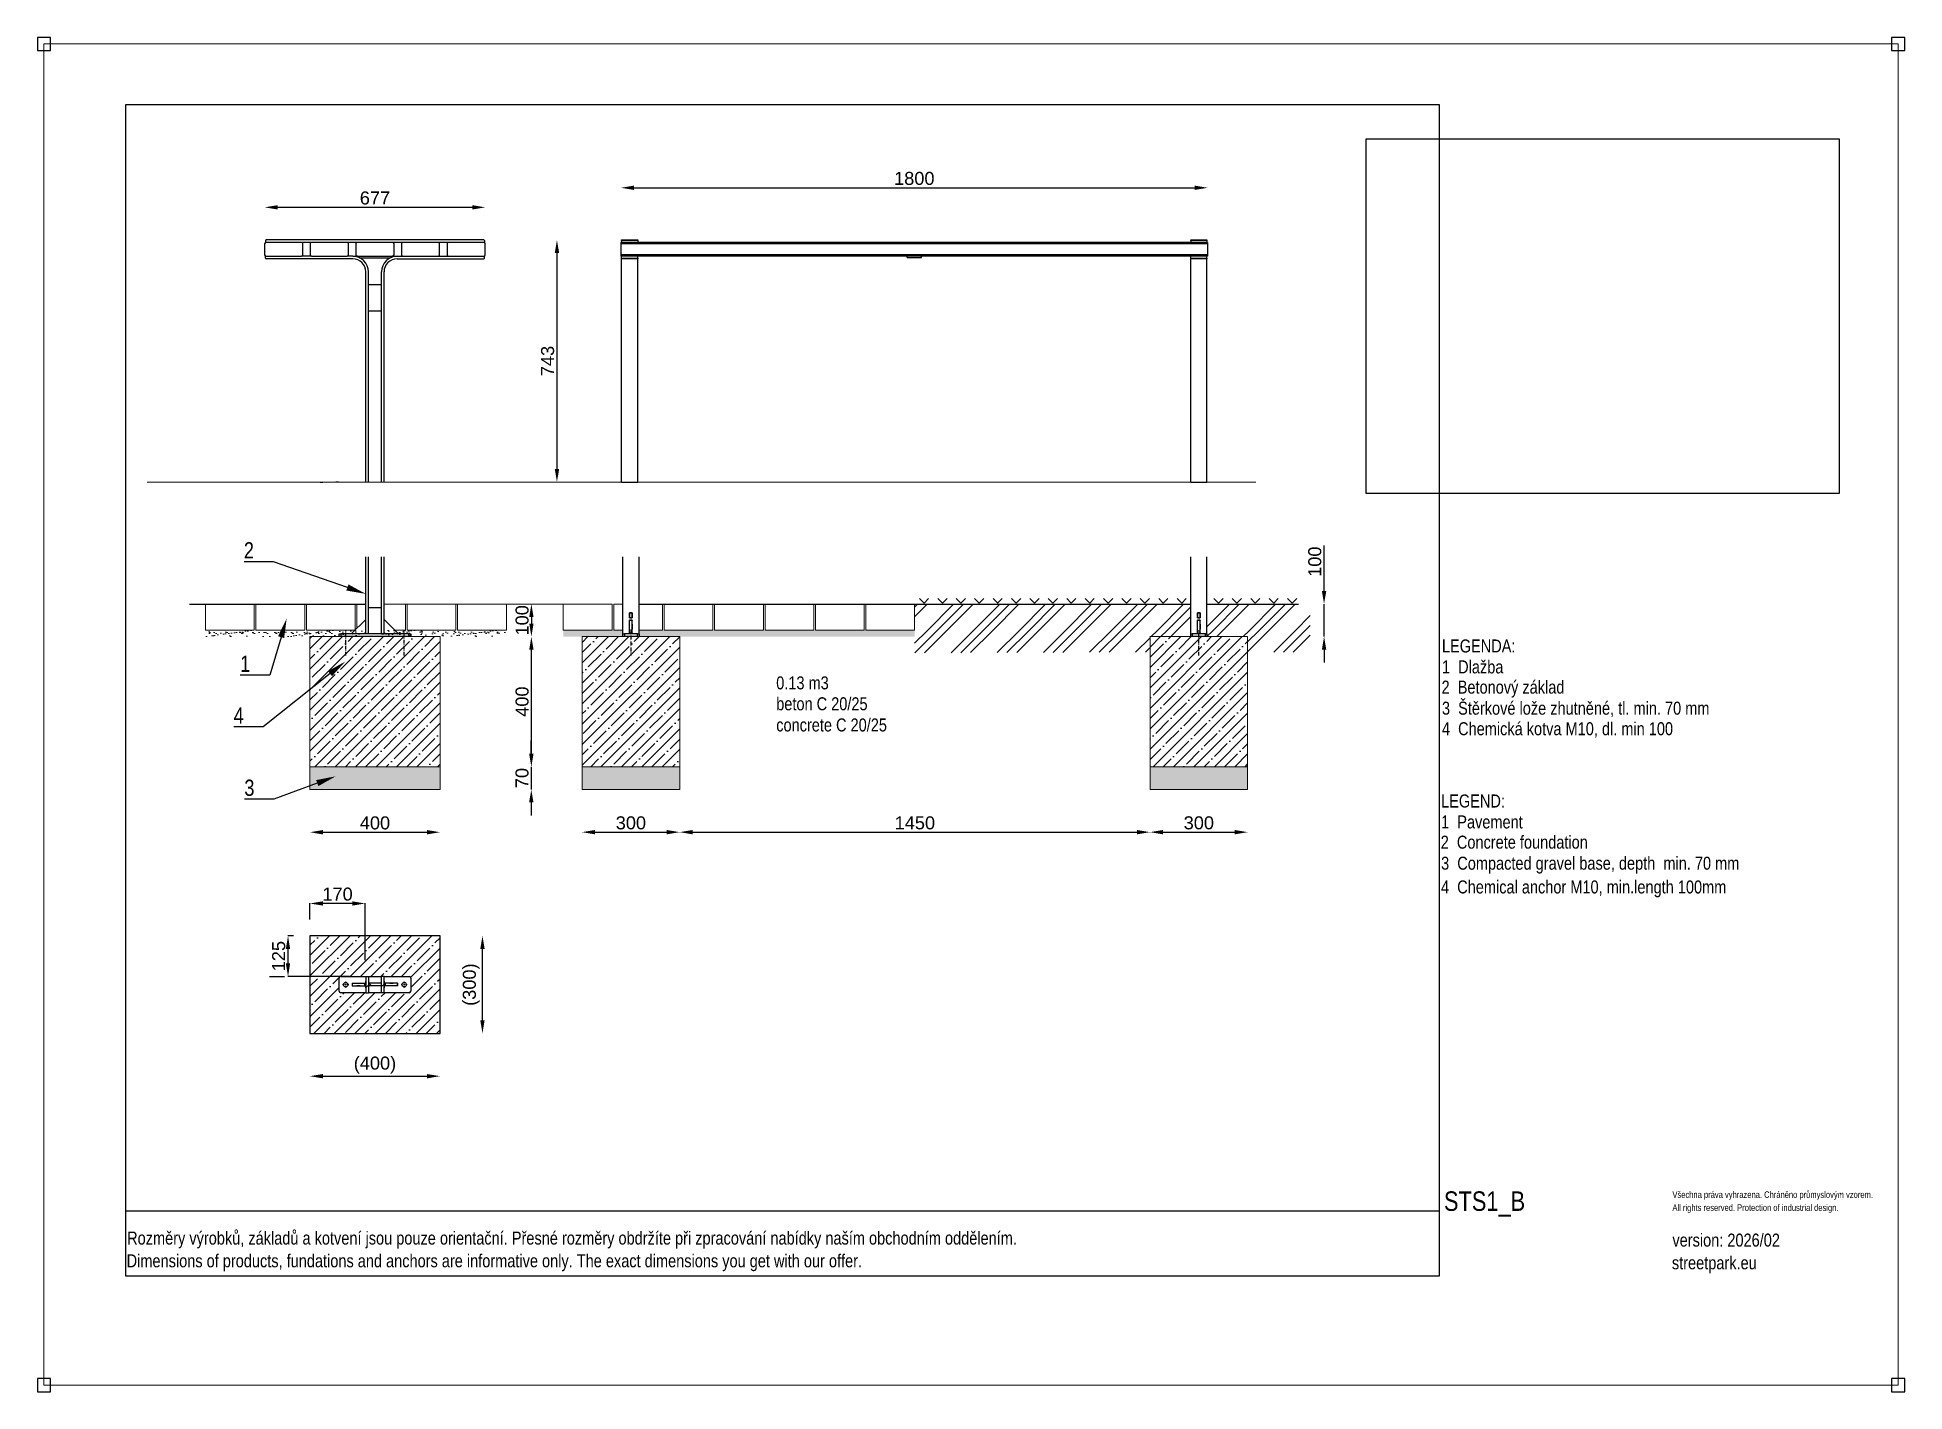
# Model space of a CAD drawing. Header units: millimetres. Extents: x -20 to 5721, y -20 to 4144.
import ezdxf
from ezdxf import colors
from ezdxf.entities.mleader import LeaderData, LeaderLine
from ezdxf.math import Vec2, Vec3

# ---------------------------------------------------------------- set-up
doc = ezdxf.new("R2010")
doc.units = ezdxf.units.MM
doc.linetypes.add('ACAD_ISO10W100', pattern=[18.5, 12, -3, 0.5, -3])
doc.linetypes.add('INCONTINUOUS', pattern=[200000.001, 200000, -0.001])
for name, color, linetype in [('KOTY', 3, 'INCONTINUOUS'), ('OBRYSOVA', 7, 'Continuous'), ('POSTAVY ATD', 8, 'Continuous'), ('SRAFY', 30, 'Continuous'), ('TABULKA', 9, 'Continuous')]:
    doc.layers.add(name, color=color, linetype=linetype)
doc.layers.add('Nekreslit', color=6, linetype='Continuous', plot=False)
doc.styles.add('SEACAD_Arial', font='arial.ttf', dxfattribs={"width": 0.8})
doc.styles.get("Standard").update_dxf_attribs({"font": 'arial.ttf'})
doc.dimstyles.new('PROFI_CSN', dxfattribs={"dimscale": 0, "dimtxt": 3.5, "dimasz": 3, "dimexe": 1, "dimexo": 0, "dimgap": 1.5, "dimtad": 1, "dimlfac": -1, "dimdsep": 46, "dimtxsty": 'Standard', "dimcen": 0, "dimdle": 1, "dimclrd": 256, "dimclre": 256, "dimclrt": 256, "dimadec": 0, "dimazin": 0, "dimtfac": 0.6, "dimtmove": 0, "dimatfit": 1, "dimfxl": 1, "dimtolj": 1, "dimarcsym": 0})
picture_1 = doc.add_image_def('image1.jpg', size_in_pixel=(1600, 1200))
pattern_1 = [(45, (102.9, 424.8), (-134.705, 134.705), []), (45, (147.8, 424.8), (-134.705, 134.705), []), (45, (192.7, 424.8), (-134.705, 134.705), []), (45, (237.6, 424.8), (-134.705, 134.705), [])]

msp = doc.modelspace()

# ---------------------------------------------------------------- texts
at = {"style": 'SEACAD_Arial', "width": 0.8}
for s, height, p in [('LEGENDA:', 40, (4298.1, 2252.4)), ('1  Dlažba', 40, (4298.1, 2188.1)), ('0.13 m3', 40, (2251.5, 2139)), ('2  Betonový základ', 40, (4296.9, 2125.9)), ('beton C 20/25', 40, (2251.5, 2074.7)), ('3  Štěrkové lože zhutněné, tl. min. 70 mm', 40, (4298.1, 2061.2)), ('concrete C 20/25', 40, (2251.5, 2009.6)), ('4  Chemická kotva M10, dl. min 100', 40, (4298, 1998)), ('LEGEND:', 40, (4295.5, 1775.8)), ('1  Pavement', 40, (4295.5, 1711.5)), ('2  Concrete foundation', 40, (4294.3, 1649.3)), ('3  Compacted gravel base, depth  min. 70 mm', 40, (4295.5, 1584.6)), ('4  Chemical anchor M10, min.length 100mm', 40, (4295.3, 1511.6)), ('STS1_B', 60, (4304.3, 535.7)), ('Všechna práva vyhrazena. Chráněno průmyslovým vzorem.', 20, (5006.6, 575.7)), ('All rights reserved. Protection of industrial design.', 20, (5006.6, 535.7)), ('Rozměry výrobků, základů a kotvení jsou pouze orientační. Přesné rozměry obdržíte při zpracování nabídky naším obchodním oddělením.', 39.9982, (256.1, 432.1)), ('version: 2026/02', 40, (5006.6, 425.9)), ('Dimensions of products, fundations and anchors are informative only. The exact dimensions you get with our offer.', 39.9982, (254.5, 362.2)), ('streetpark.eu', 40, (5005, 356.1))]:
    msp.add_text(s, height=height, dxfattribs=at).set_placement(p)

# ---------------------------------------------------------------- blocks, each defined once
blk = doc.blocks.new('*D0')
at = {"layer": 'DEFPOINTS', "color": 0, "transparency": 16777216}
for p in [(817.9, 1831.3), (1217.9, 1831.3), (1217.9, 1699.8)]:
    blk.add_point(p, dxfattribs=at)
at = {"layer": 'KOTY', "color": 7, "lineweight": -2, "transparency": 16777216}
blk.add_line((857.9, 1699.8), (1177.9, 1699.8), dxfattribs=at)
at = {"layer": 'KOTY', "color": 7, "transparency": 16777216}
for points in [[(857.9, 1706.5), (857.9, 1693.1), (817.9, 1699.8)], [(1177.9, 1706.5), (1177.9, 1693.1), (1217.9, 1699.8)]]:
    blk.add_solid(points, dxfattribs=at)
at = {"layer": 'KOTY', "color": 7, "lineweight": 13, "transparency": 16777216, "insert": (1017.9, 1728.2), "char_height": 40, "attachment_point": 5}
blk.add_mtext('\\A1;400', dxfattribs=at)
blk = doc.blocks.new('*D1')
at = {"layer": 'DEFPOINTS', "color": 0, "transparency": 16777216}
for p in [(3400.7, 1881.3), (3700.7, 1881.3), (3700.7, 1700)]:
    blk.add_point(p, dxfattribs=at)
at = {"layer": 'KOTY', "color": 7, "lineweight": -2, "transparency": 16777216}
blk.add_line((3440.7, 1700), (3660.7, 1700), dxfattribs=at)
at = {"layer": 'KOTY', "color": 7, "transparency": 16777216}
for points in [[(3440.7, 1706.7), (3440.7, 1693.3), (3400.7, 1700)], [(3660.7, 1706.7), (3660.7, 1693.3), (3700.7, 1700)]]:
    blk.add_solid(points, dxfattribs=at)
at = {"layer": 'KOTY', "color": 7, "lineweight": 13, "transparency": 16777216, "insert": (3550.7, 1728.4), "char_height": 40, "attachment_point": 5}
blk.add_mtext('\\A1;300', dxfattribs=at)
blk = doc.blocks.new('*D2')
at = {"layer": 'DEFPOINTS', "color": 0, "transparency": 16777216}
for p in [(1217.9, 2301.3), (1498.8, 2301.3), (1217.9, 1901.3)]:
    blk.add_point(p, dxfattribs=at)
at = {"layer": 'KOTY', "color": 7, "lineweight": -2, "transparency": 16777216}
blk.add_line((1498.8, 1941.3), (1498.8, 2261.3), dxfattribs=at)
at = {"layer": 'KOTY', "color": 7, "transparency": 16777216}
for points in [[(1492.2, 2261.3), (1505.5, 2261.3), (1498.8, 2301.3)], [(1492.2, 1941.3), (1505.5, 1941.3), (1498.8, 1901.3)]]:
    blk.add_solid(points, dxfattribs=at)
at = {"layer": 'KOTY', "color": 7, "lineweight": 13, "transparency": 16777216, "insert": (1470.4, 2101.3), "char_height": 40, "attachment_point": 5, "rotation": 90}
blk.add_mtext('\\A1;400', dxfattribs=at)
blk = doc.blocks.new('*D3')
at = {"layer": 'DEFPOINTS', "color": 0, "transparency": 16777216}
for p in [(1127.9, 2401.3), (1217.9, 2301.3), (1498.8, 2301.3)]:
    blk.add_point(p, dxfattribs=at)
at = {"layer": 'KOTY', "color": 7, "lineweight": -2, "transparency": 16777216}
blk.add_line((1498.8, 2361.3), (1498.8, 2341.3), dxfattribs=at)
at = {"layer": 'KOTY', "color": 7, "transparency": 16777216}
for points in [[(1492.2, 2361.3), (1505.5, 2361.3), (1498.8, 2401.3)], [(1492.2, 2341.3), (1505.5, 2341.3), (1498.8, 2301.3)]]:
    blk.add_solid(points, dxfattribs=at)
at = {"layer": 'KOTY', "color": 7, "lineweight": 13, "transparency": 16777216, "insert": (1470.4, 2351.3), "char_height": 40, "attachment_point": 5, "rotation": 90}
blk.add_mtext('\\A1;100', dxfattribs=at)
blk = doc.blocks.new('*D4')
at = {"layer": 'DEFPOINTS', "color": 0, "transparency": 16777216}
for p in [(1217.9, 1901.3), (1217.9, 1831.3), (1498.5, 1831.3)]:
    blk.add_point(p, dxfattribs=at)
at = {"layer": 'KOTY', "color": 7, "lineweight": -2, "transparency": 16777216}
for p, q in [((1498.5, 1941.3), (1498.5, 1981.3)), ((1498.5, 1901.3), (1498.5, 1831.3)), ((1498.5, 1791.3), (1498.5, 1751.3))]:
    blk.add_line(p, q, dxfattribs=at)
at = {"layer": 'KOTY', "color": 7, "transparency": 16777216}
for points in [[(1491.8, 1941.3), (1505.2, 1941.3), (1498.5, 1901.3)], [(1491.8, 1791.3), (1505.2, 1791.3), (1498.5, 1831.3)]]:
    blk.add_solid(points, dxfattribs=at)
at = {"layer": 'KOTY', "color": 7, "lineweight": 13, "transparency": 16777216, "insert": (1470.1, 1866.3), "char_height": 40, "attachment_point": 5, "rotation": 90}
blk.add_mtext('\\A1;70', dxfattribs=at)
blk = doc.blocks.new('*D5')
at = {"layer": 'DEFPOINTS', "color": 0, "transparency": 16777216}
for p in [(1654.7, 1831.3), (1954.7, 1831.3), (1954.7, 1700)]:
    blk.add_point(p, dxfattribs=at)
at = {"layer": 'KOTY', "color": 7, "lineweight": -2, "transparency": 16777216}
blk.add_line((1694.7, 1700), (1914.7, 1700), dxfattribs=at)
at = {"layer": 'KOTY', "color": 7, "transparency": 16777216}
for points in [[(1694.7, 1706.7), (1694.7, 1693.3), (1654.7, 1700)], [(1914.7, 1706.7), (1914.7, 1693.3), (1954.7, 1700)]]:
    blk.add_solid(points, dxfattribs=at)
at = {"layer": 'KOTY', "color": 7, "lineweight": 13, "transparency": 16777216, "insert": (1804.7, 1728.4), "char_height": 40, "attachment_point": 5}
blk.add_mtext('\\A1;300', dxfattribs=at)
blk = doc.blocks.new('*D6')
at = {"layer": 'DEFPOINTS', "color": 0, "transparency": 16777216}
for p in [(3575.7, 2401.3), (3935.7, 2401.3), (3575.7, 2301.3)]:
    blk.add_point(p, dxfattribs=at)
at = {"layer": 'KOTY', "color": 7, "lineweight": -2, "transparency": 16777216}
for p, q in [((3935.7, 2441.3), (3935.7, 2581.7)), ((3935.7, 2301.3), (3935.7, 2401.3)), ((3935.7, 2261.3), (3935.7, 2221.3))]:
    blk.add_line(p, q, dxfattribs=at)
at = {"layer": 'KOTY', "color": 7, "transparency": 16777216}
for points in [[(3929.1, 2441.3), (3942.4, 2441.3), (3935.7, 2401.3)], [(3929.1, 2261.3), (3942.4, 2261.3), (3935.7, 2301.3)]]:
    blk.add_solid(points, dxfattribs=at)
at = {"layer": 'KOTY', "color": 7, "lineweight": 13, "transparency": 16777216, "insert": (3907.3, 2531.5), "char_height": 40, "attachment_point": 5, "rotation": 90}
blk.add_mtext('\\A1;100', dxfattribs=at)
blk = doc.blocks.new('*D7')
at = {"layer": 'DEFPOINTS', "color": 0, "transparency": 16777216}
for p in [(817.9, 1081.3), (1217.9, 1081.3), (1217.9, 949.8)]:
    blk.add_point(p, dxfattribs=at)
at = {"layer": 'KOTY', "color": 7, "lineweight": -2, "transparency": 16777216}
blk.add_line((857.9, 949.8), (1177.9, 949.8), dxfattribs=at)
at = {"layer": 'KOTY', "color": 7, "transparency": 16777216}
for points in [[(857.9, 956.4), (857.9, 943.1), (817.9, 949.8)], [(1177.9, 956.4), (1177.9, 943.1), (1217.9, 949.8)]]:
    blk.add_solid(points, dxfattribs=at)
at = {"layer": 'KOTY', "color": 7, "lineweight": 13, "transparency": 16777216, "insert": (1017.9, 984), "char_height": 40, "attachment_point": 5}
blk.add_mtext('\\A1;(400)', dxfattribs=at)
blk = doc.blocks.new('*D8')
at = {"layer": 'DEFPOINTS', "color": 0, "transparency": 16777216}
for p in [(1217.9, 1381.3), (1348.4, 1381.3), (1217.9, 1081.3)]:
    blk.add_point(p, dxfattribs=at)
at = {"layer": 'KOTY', "color": 7, "lineweight": -2, "transparency": 16777216}
blk.add_line((1348.4, 1121.3), (1348.4, 1341.3), dxfattribs=at)
at = {"layer": 'KOTY', "color": 7, "transparency": 16777216}
for points in [[(1341.7, 1341.3), (1355, 1341.3), (1348.4, 1381.3)], [(1341.7, 1121.3), (1355, 1121.3), (1348.4, 1081.3)]]:
    blk.add_solid(points, dxfattribs=at)
at = {"layer": 'KOTY', "color": 7, "lineweight": 13, "transparency": 16777216, "insert": (1314.1, 1231.3), "char_height": 40, "attachment_point": 5, "rotation": 90}
blk.add_mtext('\\A1;(300)', dxfattribs=at)
blk = doc.blocks.new('*D9')
at = {"layer": 'DEFPOINTS', "color": 0, "transparency": 16777216}
for p in [(750.6, 1381.3), (817.9, 1381.3), (989.9, 1256.3)]:
    blk.add_point(p, dxfattribs=at)
at = {"layer": 'KOTY', "color": 7, "lineweight": -2, "transparency": 16777216}
for p, q in [((767.9, 1381.3), (749.6, 1381.3)), ((750.6, 1296.3), (750.6, 1341.3)), ((939.9, 1256.3), (749.6, 1256.3))]:
    blk.add_line(p, q, dxfattribs=at)
at = {"layer": 'KOTY', "color": 7, "transparency": 16777216}
for points in [[(743.9, 1341.3), (757.2, 1341.3), (750.6, 1381.3)], [(743.9, 1296.3), (757.2, 1296.3), (750.6, 1256.3)]]:
    blk.add_solid(points, dxfattribs=at)
at = {"layer": 'KOTY', "color": 7, "lineweight": 13, "transparency": 16777216, "insert": (722.1, 1318.8), "char_height": 40, "attachment_point": 5, "rotation": 90}
blk.add_mtext('\\A1;125', dxfattribs=at)
blk = doc.blocks.new('*D10')
at = {"layer": 'DEFPOINTS', "color": 0, "transparency": 16777216}
for p in [(817.9, 1480.8), (817.9, 1381.3), (987.9, 1256.3)]:
    blk.add_point(p, dxfattribs=at)
at = {"layer": 'KOTY', "color": 7, "lineweight": -2, "transparency": 16777216}
for p, q in [((817.9, 1431.3), (817.9, 1481.8)), ((947.9, 1480.8), (857.9, 1480.8)), ((987.9, 1306.3), (987.9, 1481.8))]:
    blk.add_line(p, q, dxfattribs=at)
at = {"layer": 'KOTY', "color": 7, "transparency": 16777216}
for points in [[(857.9, 1487.5), (857.9, 1474.2), (817.9, 1480.8)], [(947.9, 1487.5), (947.9, 1474.2), (987.9, 1480.8)]]:
    blk.add_solid(points, dxfattribs=at)
at = {"layer": 'KOTY', "color": 7, "lineweight": 13, "transparency": 16777216, "insert": (902.9, 1509.3), "char_height": 40, "attachment_point": 5}
blk.add_mtext('\\A1;170', dxfattribs=at)
blk = doc.blocks.new('*D11')
at = {"layer": 'DEFPOINTS', "color": 0, "transparency": 16777216}
for p in [(1954.7, 1831.3), (3400.7, 1831.3), (3400.7, 1700)]:
    blk.add_point(p, dxfattribs=at)
at = {"layer": 'KOTY', "color": 7, "lineweight": -2, "transparency": 16777216}
blk.add_line((1994.7, 1700), (3360.7, 1700), dxfattribs=at)
at = {"layer": 'KOTY', "color": 7, "transparency": 16777216}
for points in [[(1994.7, 1706.7), (1994.7, 1693.3), (1954.7, 1700)], [(3360.7, 1706.7), (3360.7, 1693.3), (3400.7, 1700)]]:
    blk.add_solid(points, dxfattribs=at)
at = {"layer": 'KOTY', "color": 7, "lineweight": 13, "transparency": 16777216, "insert": (2677.7, 1728.4), "char_height": 40, "attachment_point": 5}
blk.add_mtext('\\A1;1450', dxfattribs=at)
blk = doc.blocks.new('*D22')
at = {"layer": 'DEFPOINTS', "color": 0, "transparency": 16777216}
for p in [(3577.7, 3681), (1774.2, 3512.7), (3577.7, 3512.7)]:
    blk.add_point(p, dxfattribs=at)
at = {"layer": 'KOTY', "color": 7, "lineweight": -2, "transparency": 16777216}
blk.add_line((1814.2, 3681), (3537.7, 3681), dxfattribs=at)
at = {"layer": 'KOTY', "color": 7, "transparency": 16777216}
for points in [[(1814.2, 3687.7), (1814.2, 3674.4), (1774.2, 3681)], [(3537.7, 3687.7), (3537.7, 3674.4), (3577.7, 3681)]]:
    blk.add_solid(points, dxfattribs=at)
at = {"layer": 'KOTY', "color": 7, "lineweight": 13, "transparency": 16777216, "insert": (2676, 3729.9), "char_height": 40, "attachment_point": 2}
blk.add_mtext('\\A1;1800', dxfattribs=at)
blk = doc.blocks.new('*D20')
at = {"layer": 'DEFPOINTS', "color": 0, "transparency": 16777216}
for p in [(1352.5, 3520.7), (458.2, 2776.3), (1577.4, 2776.3)]:
    blk.add_point(p, dxfattribs=at)
at = {"layer": 'KOTY', "color": 7, "lineweight": -2, "transparency": 16777216}
blk.add_line((1577.4, 3480.7), (1577.4, 2816.3), dxfattribs=at)
at = {"layer": 'KOTY', "color": 7, "transparency": 16777216}
for points in [[(1570.8, 3480.7), (1584.1, 3480.7), (1577.4, 3520.7)], [(1570.8, 2816.3), (1584.1, 2816.3), (1577.4, 2776.3)]]:
    blk.add_solid(points, dxfattribs=at)
at = {"layer": 'KOTY', "color": 7, "lineweight": 13, "transparency": 16777216, "insert": (1528.6, 3148.5), "char_height": 40, "attachment_point": 2, "rotation": 90}
blk.add_mtext('\\A1;743', dxfattribs=at)
blk = doc.blocks.new('*D21')
at = {"layer": 'DEFPOINTS', "color": 0, "transparency": 16777216}
for p in [(678.7, 3620.9), (678.7, 3508.7), (1357, 3508.7)]:
    blk.add_point(p, dxfattribs=at)
at = {"layer": 'KOTY', "color": 7, "lineweight": -2, "transparency": 16777216}
blk.add_line((1317, 3620.9), (718.7, 3620.9), dxfattribs=at)
at = {"layer": 'KOTY', "color": 7, "transparency": 16777216}
for points in [[(718.7, 3627.6), (718.7, 3614.3), (678.7, 3620.9)], [(1317, 3627.6), (1317, 3614.3), (1357, 3620.9)]]:
    blk.add_solid(points, dxfattribs=at)
at = {"layer": 'KOTY', "color": 7, "lineweight": 13, "transparency": 16777216, "insert": (1017.9, 3669.8), "char_height": 40, "width": 88.677, "attachment_point": 2}
blk.add_mtext('\\A1;677', dxfattribs=at)
blk = doc.blocks.new('SW_CENTERMARKSYMBOL_2')
at = {"color": 0, "linetype": 'Continuous', "lineweight": 18}
for p, q in [((-0.5, 0), (-0.95, 0)), ((0, 0), (-0.25, 0)), ((0, 0.5), (0, 0.95)), ((0, 0), (0, 0.25)), ((0, 0), (0, -0.25)), ((0, 0), (0.25, 0)), ((0.5, 0), (0.95, 0)), ((0, -0.5), (0, -0.95))]:
    blk.add_line(p, q, dxfattribs=at)
blk = doc.blocks.new('SW_CENTERMARKSYMBOL_3')
at = {"color": 0, "linetype": 'Continuous', "lineweight": 18}
for p, q in [((-0.5, 0), (-0.95, 0)), ((0, 0), (-0.25, 0)), ((0, 0.5), (0, 0.95)), ((0, 0), (0, 0.25)), ((0, 0), (0, -0.25)), ((0, 0), (0.25, 0)), ((0.5, 0), (0.95, 0)), ((0, -0.5), (0, -0.95))]:
    blk.add_line(p, q, dxfattribs=at)

# ---------------------------------------------------------------- dimensions: what is measured, and where the dimension line sits
at = {"layer": 'KOTY', "lineweight": 13}
for base, p1, p2, text, override, picture, middle in [((3577.7, 3681), (1774.2, 3512.7), (3577.7, 3512.7), '1800', {"dimscale": 1, "dimtxt": 40, "dimasz": 40, "dimgap": 8, "dimdec": 0, "dimlfac": 1, "dimse1": 1, "dimse2": 1, "dimclrd": 7, "dimclre": 3, "dimclrt": 7, "dimtdec": 0}, '*D22', (2676, 3681)), ((678.7, 3620.9), (1357, 3508.7), (678.7, 3508.7), '677', {"dimscale": 1, "dimtxt": 40, "dimasz": 40, "dimgap": 8, "dimdec": 0, "dimlfac": 1, "dimse1": 1, "dimse2": 1, "dimclrd": 7, "dimclre": 3, "dimclrt": 7, "dimtdec": 0}, '*D21', (1017.9, 3620.9)), ((1217.9, 949.8), (817.9, 1081.3), (1217.9, 1081.3), '(<>)', {"dimscale": 1, "dimtxt": 40, "dimasz": 40, "dimgap": 8, "dimdec": 0, "dimlfac": 1, "dimrnd": 1, "dimse1": 1, "dimse2": 1, "dimclrd": 7, "dimclre": 3, "dimclrt": 7, "dimtdec": 0}, '*D7', (1017.9, 949.8))]:
    dim = msp.add_linear_dim(base=base, p1=p1, p2=p2, text=text, dimstyle='PROFI_CSN', override=override, dxfattribs=at)
    dim.commit()
    dim.dimension.update_dxf_attribs({"geometry": picture, "text_midpoint": middle, "dimtype": 160})
for base, p1, p2, text, override, picture, middle in [((1577.4, 2776.3), (1352.5, 3520.7), (458.2, 2776.3), '743', {"dimscale": 1, "dimtxt": 40, "dimasz": 40, "dimgap": 8, "dimdec": 0, "dimlfac": 1, "dimse1": 1, "dimse2": 1, "dimclrd": 7, "dimclre": 3, "dimclrt": 7, "dimtdec": 0}, '*D20', (1577.4, 3148.5)), ((1348.4, 1381.3), (1217.9, 1081.3), (1217.9, 1381.3), '(<>)', {"dimscale": 1, "dimtxt": 40, "dimasz": 40, "dimgap": 8, "dimdec": 0, "dimlfac": 1, "dimrnd": 1, "dimse1": 1, "dimse2": 1, "dimclrd": 7, "dimclre": 3, "dimclrt": 7, "dimtdec": 0}, '*D8', (1348.4, 1231.3))]:
    dim = msp.add_linear_dim(base=base, p1=p1, p2=p2, angle=90, text=text, dimstyle='PROFI_CSN', override=override, dxfattribs=at)
    dim.commit()
    dim.dimension.update_dxf_attribs({"geometry": picture, "text_midpoint": middle, "dimtype": 160})
for base, p1, p2, angle, picture, middle in [((3935.7, 2401.3), (3575.7, 2301.3), (3575.7, 2401.3), 90, '*D6', (3935.7, 2531.5)), ((1498.8, 2301.3), (1127.9, 2401.3), (1217.9, 2301.3), 270, '*D3', (1498.8, 2351.3)), ((1498.5, 1831.3), (1217.9, 1901.3), (1217.9, 1831.3), 270, '*D4', (1498.5, 1866.3))]:
    dim = msp.add_linear_dim(base=base, p1=p1, p2=p2, angle=angle, dimstyle='PROFI_CSN', override={"dimscale": 1, "dimtxt": 40, "dimasz": 40, "dimgap": 8, "dimdec": 0, "dimlfac": 1, "dimse1": 1, "dimse2": 1, "dimclrd": 7, "dimclre": 3, "dimclrt": 7, "dimtdec": 0}, dxfattribs=at)
    dim.commit()
    dim.dimension.update_dxf_attribs({"geometry": picture, "text_midpoint": middle, "dimtype": 160})
for base, p1, p2, override, picture, middle in [((1498.8, 2301.3), (1217.9, 1901.3), (1217.9, 2301.3), {"dimscale": 1, "dimtxt": 40, "dimasz": 40, "dimgap": 8, "dimdec": 0, "dimlfac": 1, "dimse1": 1, "dimse2": 1, "dimclrd": 7, "dimclre": 3, "dimclrt": 7, "dimtdec": 0}, '*D2', (1470.4, 2101.3)), ((750.6, 1381.3), (989.9, 1256.3), (817.9, 1381.3), {"dimscale": 1, "dimtxt": 40, "dimasz": 40, "dimexo": 50, "dimgap": 8, "dimdec": 0, "dimlfac": 1, "dimrnd": 1, "dimclrd": 7, "dimclre": 7, "dimclrt": 7, "dimtdec": 0}, '*D9', (722.1, 1318.8))]:
    dim = msp.add_linear_dim(base=base, p1=p1, p2=p2, angle=90, dimstyle='PROFI_CSN', override=override, dxfattribs=at)
    dim.commit()
    dim.dimension.update_dxf_attribs({"geometry": picture, "text_midpoint": middle})
for base, p1, p2, override, picture, middle in [((3700.7, 1700), (3400.7, 1881.3), (3700.7, 1881.3), {"dimscale": 1, "dimtxt": 40, "dimasz": 40, "dimgap": 8, "dimdec": 0, "dimlfac": 1, "dimrnd": 1, "dimse1": 1, "dimse2": 1, "dimclrd": 7, "dimclre": 3, "dimclrt": 7, "dimtdec": 0}, '*D1', (3550.7, 1700)), ((1217.9, 1699.8), (817.9, 1831.3), (1217.9, 1831.3), {"dimscale": 1, "dimtxt": 40, "dimasz": 40, "dimgap": 8, "dimdec": 0, "dimlfac": 1, "dimse1": 1, "dimse2": 1, "dimclrd": 7, "dimclre": 3, "dimclrt": 7, "dimtdec": 0}, '*D0', (1017.9, 1699.8)), ((1954.7, 1700), (1654.7, 1831.3), (1954.7, 1831.3), {"dimscale": 1, "dimtxt": 40, "dimasz": 40, "dimgap": 8, "dimdec": 0, "dimlfac": 1, "dimse1": 1, "dimse2": 1, "dimclrd": 7, "dimclre": 3, "dimclrt": 7, "dimtdec": 0}, '*D5', (1804.7, 1700)), ((817.9, 1480.8), (987.9, 1256.3), (817.9, 1381.3), {"dimscale": 1, "dimtxt": 40, "dimasz": 40, "dimexo": 50, "dimgap": 8, "dimdec": 0, "dimlfac": 1, "dimrnd": 1, "dimclrd": 7, "dimclre": 7, "dimclrt": 7, "dimtdec": 0}, '*D10', (902.9, 1480.8))]:
    dim = msp.add_linear_dim(base=base, p1=p1, p2=p2, dimstyle='PROFI_CSN', override=override, dxfattribs=at)
    dim.commit()
    dim.dimension.update_dxf_attribs({"geometry": picture, "text_midpoint": middle, "dimtype": 160})
dim = msp.add_linear_dim(base=(3400.7, 1700), p1=(1954.7, 1831.3), p2=(3400.7, 1831.3), text='1450', dimstyle='PROFI_CSN', override={"dimscale": 1, "dimtxt": 40, "dimasz": 40, "dimgap": 8, "dimdec": 0, "dimlfac": 1, "dimrnd": 1, "dimse1": 1, "dimse2": 1, "dimclrd": 7, "dimclre": 3, "dimclrt": 7, "dimtdec": 0}, dxfattribs=at)
dim.commit()
dim.dimension.update_dxf_attribs({"geometry": '*D11', "text_midpoint": (2677.7, 1728.4)})

# ---------------------------------------------------------------- hatches: boundary and pattern name
at = {"transparency": 33554508}
h = msp.add_hatch(dxfattribs=at)
h.set_pattern_fill('ANSI35', color=9, scale=7)
h.paths.add_polyline_path([(1217.9, 2301.3), (1045.9, 2301.3), (874.9, 2301.3), (817.9, 2301.3), (817.9, 1901.3), (1217.9, 1901.3)])
h = msp.add_hatch(dxfattribs=at)
h.set_pattern_fill('ANSI35', color=9, scale=7)
h.paths.add_polyline_path([(1954.7, 2301.3), (1829.7, 2301.3), (1824.7, 2301.3), (1784.7, 2301.3), (1779.7, 2301.3), (1654.7, 2301.3), (1654.7, 1901.3), (1954.7, 1901.3)])
h = msp.add_hatch(dxfattribs=at)
h.set_pattern_fill('ANSI35', color=9, scale=7)
h.paths.add_polyline_path([(3700.7, 2301.3), (3575.7, 2301.3), (3570.7, 2301.3), (3530.7, 2301.3), (3525.7, 2301.3), (3400.7, 2301.3), (3400.7, 1901.3), (3700.7, 1901.3)])
h = msp.add_hatch(dxfattribs=at)
h.set_pattern_fill('ANSI35', color=9, scale=7)
h.paths.add_polyline_path([(1217.9, 1381.3), (817.9, 1381.3), (817.9, 1081.3), (1217.9, 1081.3)])
h.paths.add_polyline_path([(1127.9, 1251.3), (1127.9, 1211.3, -0.414214), (1122.9, 1206.3), (1045.9, 1206.3), (1037.9, 1206.3), (997.9, 1206.3), (989.9, 1206.3), (912.9, 1206.3, -0.414214), (907.9, 1211.3), (907.9, 1251.3, -0.414214), (912.9, 1256.3), (989.9, 1256.3), (997.9, 1256.3), (1037.9, 1256.3), (1045.9, 1256.3), (1122.9, 1256.3, -0.414214)], flags=16)
h.paths.add_polyline_path([(1114.9, 1231.3, -1), (1100.9, 1231.3, -1)], flags=0)
h.paths.add_polyline_path([(1088.1, 1235.3), (1088.1, 1227.3), (1087.5, 1227.3), (1074.1, 1227.3), (1074.1, 1227.1), (1063.7, 1227.1), (1049.3, 1227.3), (1046.1, 1227.3), (1046.1, 1221.1), (1045.9, 1206.3), (1045.9, 1241.5), (1046.1, 1241.5), (1046.1, 1235.3), (1049.3, 1235.3), (1063.7, 1235.3), (1063.7, 1235.5), (1074.1, 1235.5), (1087.5, 1235.3)], flags=0)
h.paths.add_polyline_path([(1037.9, 1256.3), (1037.9, 1221.1), (1037.7, 1221.1), (1037.7, 1227.3), (998.1, 1227.3), (998.1, 1221.1), (997.9, 1206.3), (997.9, 1241.5), (998.1, 1241.5), (998.1, 1235.3), (1037.7, 1235.3), (1037.7, 1241.5)], flags=0)
h.paths.add_polyline_path([(989.9, 1256.3), (989.9, 1221.1), (989.7, 1221.1), (989.7, 1227.3), (986.5, 1227.3), (972.1, 1227.3), (972.1, 1227.1), (961.7, 1227.1), (948.3, 1227.3), (947.8, 1227.3), (947.8, 1235.3), (948.3, 1235.3), (961.7, 1235.3), (961.7, 1235.5), (972.1, 1235.5), (986.5, 1235.3), (989.7, 1235.3), (989.7, 1241.5)], flags=0)
h.paths.add_polyline_path([(934.9, 1231.3, -1), (920.9, 1231.3, -1)], flags=0)
at = {"linetype": 'Continuous', "lineweight": 18}
h = msp.add_hatch(dxfattribs=at)
h.set_pattern_fill('DIN 201 OCEL A OCELOVÁ LITINA', color=256, scale=10.000119, style=0, pattern_type=2)
h.set_pattern_definition(pattern_1)
h.paths.add_polyline_path([(989.9, 1256.3), (989.9, 1206.3), (997.9, 1206.3), (997.9, 1256.3)], flags=0)
h = msp.add_hatch(dxfattribs=at)
h.set_pattern_fill('DIN 201 OCEL A OCELOVÁ LITINA', color=256, scale=10.000119, angle=90, style=0, pattern_type=2)
h.set_pattern_definition([(135, (102.9, 424.8), (-134.705, -134.705), []), (135, (102.9, 469.7), (-134.705, -134.705), []), (135, (102.9, 514.6), (-134.705, -134.705), []), (135, (102.9, 559.5), (-134.705, -134.705), [])])
h.paths.add_polyline_path([(997.9, 1227.3), (1037.9, 1227.3), (1037.9, 1235.3), (997.9, 1235.3)], flags=0)
h = msp.add_hatch(dxfattribs=at)
h.set_pattern_fill('DIN 201 OCEL A OCELOVÁ LITINA', color=256, scale=10.000119, style=0, pattern_type=2)
h.set_pattern_definition(pattern_1)
h.paths.add_polyline_path([(1045.9, 1206.3), (1045.9, 1256.3), (1037.9, 1256.3), (1037.9, 1206.3)], flags=0)
at = {"layer": 'SRAFY'}
h = msp.add_hatch(dxfattribs=at)
h.set_pattern_fill('TERACO', color=9, scale=20)
h.set_pattern_definition([(45, (-4761.09, -2913.403), (-28.28427, 28.28427), [20, -20]), (135, (-4704.52, -2913.403), (-28.28427, -28.28427), [20, -20])])
h.paths.add_polyline_path([(3575.7, 2424.3), (3575.7, 2401.3), (3871.5, 2401.3), (3871.5, 2424.3)])
h.paths.add_polyline_path([(3525.7, 2401.3), (3525.7, 2424.3), (2677, 2424.3), (2677, 2401.3)])
h = msp.add_hatch(dxfattribs=at)
h.set_pattern_fill('GOST_GROUND', color=9, scale=10)
h.set_pattern_definition([(45, (-4497.44, -2913.4), (141.4214, -9e-15), [200]), (45, (-4467.44, -2913.4), (141.4214, -9e-15), [200]), (45, (-4437.44, -2913.4), (141.4214, -9e-15), [200])])
h.paths.add_polyline_path([(3525.7, 2301.3), (3525.7, 2400.5), (2677.2, 2398.8), (2676.8, 2251.3), (3400.7, 2253.6), (3400.7, 2301.3)])
h.paths.add_polyline_path([(3575.7, 2400.6), (3575.7, 2301.3), (3700.7, 2301.3), (3700.7, 2253.8), (3893, 2253.8), (3893, 2401.2)])
at = {"layer": 'SRAFY', "lineweight": 15}
h = msp.add_hatch(dxfattribs=at)
h.set_pattern_fill('AR-SAND', color=9, scale=0.5, style=0)
h.set_pattern_definition([(37.5, (3492.835, 887.08), (-0.80002, 24.47066), [0, -19.304, 0, -21.59, 0, -20.6375]), (7.5, (3492.835, 887.08), (22.47616, 35.84126), [0, -10.414, 0, -17.399, 0, -6.6675]), (327.5, (3477.214, 887.08), (39.54962, 0.07186), [0, -6.35, 0, -22.86, 0, -29.845]), (317.5, (3477.214, 887.08), (38.17782, 11.14647), [0, -3.175, 0, -14.986, 0, -17.145])])
h.paths.add_polyline_path([(497, 2321.3), (497, 2301.3), (497, 2301.3), (568.8, 2301.1), (568.8, 2321.3)])
h.paths.add_polyline_path([(1045.9, 2321.3), (1045.9, 2300.9), (1422, 2300.9), (1422, 2321.3)])
h.paths.add_polyline_path([(989.9, 2300.9), (989.9, 2321.3), (568.8, 2321.3), (568.8, 2301.1), (622.5, 2300.9)])
h = msp.add_hatch(dxfattribs=at)
h.set_pattern_fill('AR-SAND', color=9, scale=0.5, style=0)
h.set_pattern_definition([(37.5, (4592.835, 887.08), (-0.80002, 24.47066), [0, -19.304, 0, -21.59, 0, -20.6375]), (7.5, (4592.835, 887.08), (22.47616, 35.84126), [0, -10.414, 0, -17.399, 0, -6.6675]), (327.5, (4577.214, 887.08), (39.54962, 0.07186), [0, -6.35, 0, -22.86, 0, -29.845]), (317.5, (4577.214, 887.08), (38.17782, 11.14647), [0, -3.175, 0, -14.986, 0, -17.145])])
h.paths.add_polyline_path([(1597, 2321.3), (1597, 2301.3), (1597, 2301.3), (1668.8, 2301.1), (1668.8, 2321.3)])
h.paths.add_polyline_path([(1779.7, 2300.9), (1779.7, 2321.3), (1668.8, 2321.3), (1668.8, 2301.1), (1722.5, 2300.9)])
h.paths.add_polyline_path([(1829.7, 2321.3), (1829.7, 2300.9), (2677, 2300.9), (2677, 2321.3)])
h = msp.add_hatch(dxfattribs=at)
h.set_pattern_fill('AR-SAND', color=9, scale=0.8, style=0)
h.paths.add_polyline_path([(817.9, 1901.3), (817.9, 1831.3), (1217.9, 1831.3), (1217.9, 1901.3)])
h.paths.add_polyline_path([(1954.7, 1831.3), (1954.7, 1901.3), (1654.7, 1901.3), (1654.7, 1831.3)])
h.paths.add_polyline_path([(3400.7, 1901.3), (3400.7, 1831.3), (3700.7, 1831.3), (3700.7, 1901.3)])

# ---------------------------------------------------------------- linework, layer by layer
for p, q in [((678.7, 3508.7), (678.7, 3474.7)), ((681.2, 3518.7), (681.2, 3512.7)), ((791.9, 3512.7), (682.7, 3512.7)), ((1352.5, 3520.7), (683.2, 3520.7)), ((823, 3512.7), (791.9, 3512.7)), ((795.9, 3474.7), (795.9, 3508.7)), ((819, 3508.7), (819, 3474.7)), ((932.2, 3512.7), (823, 3512.7)), ((963.3, 3512.7), (932.2, 3512.7)), ((936.2, 3474.7), (936.2, 3508.7)), ((959.3, 3508.7), (959.3, 3474.7)), ((1072.5, 3512.7), (963.3, 3512.7)), ((1103.5, 3512.7), (1072.5, 3512.7)), ((1076.5, 3474.7), (1076.5, 3508.7)), ((1099.5, 3508.7), (1099.5, 3474.7)), ((1212.7, 3512.7), (1103.5, 3512.7)), ((1243.8, 3512.7), (1212.7, 3512.7)), ((1216.8, 3474.7), (1216.8, 3508.7)), ((1239.8, 3508.7), (1239.8, 3474.7)), ((1353, 3512.7), (1243.8, 3512.7)), ((1354.5, 3518.7), (1354.5, 3512.7)), ((1357, 3474.7), (1357, 3508.7)), ((1776.2, 3512.7), (1774.2, 3512.7)), ((1774.2, 3512.7), (1774.2, 3508.7)), ((3577.7, 3508.7), (1774.2, 3508.7)), ((1774.2, 3508.7), (1774.2, 3474.7)), ((1776.2, 3518.7), (1776.2, 3520.7)), ((1776.2, 3520.7), (1826.3, 3520.7)), ((1826.3, 3518.7), (1776.2, 3518.7)), ((1776.2, 3518.7), (1776.2, 3512.7)), ((1826.3, 3512.7), (1776.2, 3512.7)), ((1826.3, 3520.7), (1826.3, 3518.7)), ((1826.3, 3518.7), (1826.3, 3512.7)), ((3525.6, 3512.7), (1826.3, 3512.7)), ((3525.6, 3518.7), (3525.6, 3520.7)), ((3525.6, 3520.7), (3575.7, 3520.7)), ((3525.6, 3518.7), (3525.6, 3512.7)), ((3575.7, 3518.7), (3525.6, 3518.7)), ((3575.7, 3512.7), (3525.6, 3512.7)), ((3575.7, 3520.7), (3575.7, 3518.7)), ((3575.7, 3518.7), (3575.7, 3512.7)), ((3577.7, 3512.7), (3575.7, 3512.7)), ((3577.7, 3512.7), (3577.7, 3508.7)), ((3577.7, 3508.7), (3577.7, 3474.7)), ((681.2, 3464.6), (681.2, 3470.6)), ((682.7, 3470.6), (791.9, 3470.6)), ((949.7, 3462.6), (683.2, 3462.6)), ((823, 3470.6), (791.9, 3470.6)), ((823, 3470.6), (932.2, 3470.6)), ((949.7, 3470.6), (932.2, 3470.6)), ((949.7, 3470.6), (963.3, 3470.6)), ((963.3, 3470.6), (1072.5, 3470.6)), ((970.9, 3465.8), (964.4, 3468.7)), ((969, 3466.6), (969.1, 3466.6)), ((971.7, 3465.6), (1064, 3465.6)), ((1064.8, 3465.8), (1071.4, 3468.7)), ((1066.7, 3466.6), (1066.8, 3466.6)), ((1072.5, 3470.6), (1086, 3470.6)), ((1086, 3470.6), (1103.5, 3470.6)), ((1086, 3462.6), (1352.5, 3462.6)), ((1103.5, 3470.6), (1212.7, 3470.6)), ((1212.7, 3470.6), (1243.8, 3470.6)), ((1243.8, 3470.6), (1353, 3470.6)), ((1354.5, 3464.6), (1354.5, 3470.6)), ((3577.7, 3474.7), (1774.2, 3474.7)), ((1774.2, 3474.7), (1774.2, 3470.6)), ((1776.2, 3470.6), (1774.2, 3470.6)), ((1826.3, 3470.6), (1776.2, 3470.6)), ((1776.2, 3464.6), (1776.2, 3470.6)), ((1776.2, 3464.6), (1826.3, 3464.6)), ((1776.2, 3462.6), (1776.2, 3464.6)), ((1826.3, 3462.6), (1776.2, 3462.6)), ((1776.2, 3422.6), (1776.2, 3462.6)), ((1826.3, 3464.6), (1826.3, 3470.6)), ((3525.6, 3470.6), (1826.3, 3470.6)), ((1826.3, 3464.6), (1826.3, 3462.6)), ((1826.3, 3422.6), (1826.3, 3462.6)), ((2653.9, 3466.6), (2653.9, 3470.6)), ((2653.9, 3466.6), (2698, 3466.6)), ((2698, 3466.6), (2698, 3470.6)), ((3575.7, 3470.6), (3525.6, 3470.6)), ((3525.6, 3464.6), (3525.6, 3470.6)), ((3525.6, 3464.6), (3575.7, 3464.6)), ((3525.6, 3462.6), (3525.6, 3464.6)), ((3575.7, 3462.6), (3525.6, 3462.6)), ((3525.6, 3422.6), (3525.6, 3462.6)), ((3575.7, 3464.6), (3575.7, 3470.6)), ((3577.7, 3470.6), (3575.7, 3470.6)), ((3575.7, 3464.6), (3575.7, 3462.6)), ((3575.7, 3422.6), (3575.7, 3462.6)), ((3577.7, 3474.7), (3577.7, 3470.6)), ((989.8, 2776.3), (989.8, 3422.6)), ((997.8, 2776.3), (997.8, 3422.6)), ((1037.9, 2776.3), (1037.9, 3422.6)), ((1045.9, 2776.3), (1045.9, 3422.6)), ((1776.2, 2776.3), (1776.2, 3422.6)), ((1826.3, 2776.3), (1826.3, 3422.6)), ((3525.6, 2776.3), (3525.6, 3422.6)), ((3575.7, 2776.3), (3575.7, 3422.6)), ((1037.9, 3382.5), (997.8, 3382.5)), ((997.8, 3302.3), (1037.9, 3302.3)), ((849.5, 2776.3), (857.5, 2776.3)), ((905.6, 2776.3), (897.6, 2776.3)), ((1776.2, 2776.3), (1826.3, 2776.3)), ((3525.6, 2776.3), (3575.7, 2776.3)), ((989.8, 2309.3), (989.8, 2546.4)), ((997.8, 2309.3), (997.8, 2546.4)), ((1037.9, 2309.3), (1037.9, 2546.4)), ((1045.9, 2309.3), (1045.9, 2546.4)), ((1779.7, 2309.3), (1779.7, 2546.4)), ((1829.8, 2309.3), (1829.8, 2546.4)), ((3525.7, 2309.3), (3525.7, 2546.4)), ((3575.8, 2309.3), (3575.8, 2546.4)), ((1037.9, 2389.4), (997.8, 2389.4)), ((1800.5, 2374.6), (1808.9, 2374.6)), ((1800.5, 2359.2), (1800.5, 2374.6)), ((1808.9, 2359.2), (1800.5, 2359.2)), ((1800.7, 2374.4), (1800.7, 2374.6)), ((1808.7, 2374.4), (1800.7, 2374.4)), ((1800.7, 2374.4), (1800.7, 2359.4)), ((1800.7, 2359.4), (1808.7, 2359.4)), ((1800.7, 2359.2), (1800.7, 2359.4)), ((1808.7, 2374.4), (1808.7, 2374.6)), ((1808.7, 2359.4), (1808.7, 2374.4)), ((1808.7, 2359.2), (1808.7, 2359.4)), ((1808.9, 2374.6), (1808.9, 2359.2)), ((3546.5, 2374.6), (3554.9, 2374.6)), ((3546.5, 2359.2), (3546.5, 2374.6)), ((3554.9, 2359.2), (3546.5, 2359.2)), ((3546.7, 2374.6), (3546.7, 2374.4)), ((3554.7, 2374.4), (3546.7, 2374.4)), ((3546.7, 2374.4), (3546.7, 2359.4)), ((3546.7, 2359.4), (3554.7, 2359.4)), ((3546.7, 2359.4), (3546.7, 2359.2)), ((3554.7, 2374.6), (3554.7, 2374.4)), ((3554.7, 2359.4), (3554.7, 2374.4)), ((3554.7, 2359.4), (3554.7, 2359.2)), ((3554.9, 2374.6), (3554.9, 2359.2)), ((907.7, 2301.3), (907.7, 2309.3)), ((907.7, 2309.3), (912.7, 2309.3)), ((912.7, 2301.3), (907.7, 2301.3)), ((912.7, 2309.3), (912.7, 2301.3)), ((1123.1, 2309.3), (912.7, 2309.3)), ((1123.1, 2301.3), (912.7, 2301.3)), ((948.2, 2312.7), (986.4, 2350.9)), ((989.8, 2314.3), (984.8, 2309.3)), ((997.8, 2309.3), (989.8, 2309.3)), ((1037.9, 2309.3), (1045.9, 2309.3)), ((1045.9, 2314.3), (1050.9, 2309.3)), ((1087.6, 2312.7), (1049.4, 2350.9)), ((1123.1, 2301.3), (1123.1, 2309.3)), ((1123.1, 2309.3), (1128.1, 2309.3)), ((1128.1, 2301.3), (1123.1, 2301.3)), ((1128.1, 2309.3), (1128.1, 2301.3)), ((1779.7, 2301.3), (1779.7, 2309.3)), ((1779.7, 2309.3), (1784.7, 2309.3)), ((1784.7, 2301.3), (1779.7, 2301.3)), ((1784.7, 2309.3), (1784.7, 2301.3)), ((1824.8, 2309.3), (1784.7, 2309.3)), ((1824.8, 2301.3), (1784.7, 2301.3)), ((1800.5, 2339.5), (1800.7, 2339.5)), ((1800.5, 2324.1), (1800.5, 2339.5)), ((1800.7, 2324.1), (1800.5, 2324.1)), ((1808.7, 2351.5), (1800.7, 2351.5)), ((1800.7, 2350.9), (1800.7, 2351.5)), ((1808.7, 2350.9), (1800.7, 2350.9)), ((1800.7, 2312.7), (1800.7, 2350.9)), ((1800.7, 2312.7), (1808.7, 2312.7)), ((1800.7, 2309.3), (1800.7, 2312.7)), ((1808.7, 2351.5), (1808.7, 2350.9)), ((1808.7, 2312.7), (1808.7, 2350.9)), ((1808.7, 2339.5), (1808.9, 2339.5)), ((1808.9, 2324.1), (1808.7, 2324.1)), ((1808.7, 2312.7), (1808.7, 2309.3)), ((1808.9, 2339.5), (1808.9, 2324.1)), ((1824.8, 2301.3), (1824.8, 2309.3)), ((1824.8, 2309.3), (1829.8, 2309.3)), ((1829.8, 2301.3), (1824.8, 2301.3)), ((1829.8, 2309.3), (1829.8, 2301.3)), ((3525.7, 2301.3), (3525.7, 2309.3)), ((3525.7, 2309.3), (3530.7, 2309.3)), ((3530.7, 2301.3), (3525.7, 2301.3)), ((3530.7, 2309.3), (3530.7, 2301.3)), ((3570.8, 2309.3), (3530.7, 2309.3)), ((3570.8, 2301.3), (3530.7, 2301.3)), ((3546.5, 2339.5), (3546.7, 2339.5)), ((3546.5, 2324.1), (3546.5, 2339.5)), ((3546.7, 2324.1), (3546.5, 2324.1)), ((3554.7, 2351.5), (3546.7, 2351.5)), ((3546.7, 2350.9), (3546.7, 2351.5)), ((3554.7, 2350.9), (3546.7, 2350.9)), ((3546.7, 2312.7), (3546.7, 2350.9)), ((3546.7, 2312.7), (3554.7, 2312.7)), ((3546.7, 2309.3), (3546.7, 2312.7)), ((3554.7, 2351.5), (3554.7, 2350.9)), ((3554.7, 2312.7), (3554.7, 2350.9)), ((3554.7, 2339.5), (3554.9, 2339.5)), ((3554.9, 2324.1), (3554.7, 2324.1)), ((3554.7, 2312.7), (3554.7, 2309.3)), ((3554.9, 2339.5), (3554.9, 2324.1)), ((3570.8, 2301.3), (3570.8, 2309.3)), ((3570.8, 2309.3), (3575.8, 2309.3)), ((3575.8, 2301.3), (3570.8, 2301.3)), ((3575.8, 2309.3), (3575.8, 2301.3)), ((693.3, 1256.3), (740.1, 1256.3)), ((907.9, 1211.3), (907.9, 1251.3)), ((912.9, 1256.3), (989.9, 1256.3)), ((989.9, 1206.3), (912.9, 1206.3)), ((947.8, 1235.3), (947.8, 1227.3)), ((947.8, 1235.3), (948.3, 1235.3)), ((948.3, 1227.3), (947.8, 1227.3)), ((948.3, 1235.3), (948.3, 1227.3)), ((948.3, 1235.3), (986.5, 1235.3)), ((948.3, 1227.3), (986.5, 1227.3)), ((961.7, 1235.5), (972.1, 1235.5)), ((961.7, 1235.3), (961.7, 1235.5)), ((961.7, 1227.1), (961.7, 1227.3)), ((972.1, 1227.1), (961.7, 1227.1)), ((972.1, 1235.5), (972.1, 1235.3)), ((972.1, 1227.3), (972.1, 1227.1)), ((986.5, 1227.3), (986.5, 1235.3)), ((986.5, 1235.3), (989.9, 1235.3)), ((989.9, 1227.3), (986.5, 1227.3)), ((989.7, 1241.5), (989.9, 1241.5)), ((989.7, 1235.3), (989.7, 1241.5)), ((989.7, 1221.1), (989.7, 1227.3)), ((989.9, 1221.1), (989.7, 1221.1)), ((989.9, 1256.3), (997.9, 1256.3)), ((989.9, 1256.3), (989.9, 1206.3)), ((989.9, 1206.3), (997.9, 1206.3)), ((997.9, 1256.3), (997.9, 1206.3)), ((997.9, 1256.3), (1037.9, 1256.3)), ((997.9, 1241.5), (998.1, 1241.5)), ((997.9, 1235.3), (997.9, 1227.3)), ((1037.9, 1235.3), (997.9, 1235.3)), ((1037.9, 1227.3), (997.9, 1227.3)), ((998.1, 1221.1), (997.9, 1221.1)), ((1037.9, 1206.3), (997.9, 1206.3)), ((998.1, 1241.5), (998.1, 1235.3)), ((998.1, 1227.3), (998.1, 1221.1)), ((1037.7, 1235.3), (1037.7, 1241.5)), ((1037.7, 1241.5), (1037.9, 1241.5)), ((1037.7, 1221.1), (1037.7, 1227.3)), ((1037.9, 1221.1), (1037.7, 1221.1)), ((1037.9, 1206.3), (1037.9, 1256.3)), ((1045.9, 1256.3), (1037.9, 1256.3)), ((1037.9, 1227.3), (1037.9, 1235.3)), ((1045.9, 1206.3), (1037.9, 1206.3)), ((1045.9, 1206.3), (1045.9, 1256.3)), ((1045.9, 1256.3), (1122.9, 1256.3)), ((1045.9, 1241.5), (1046.1, 1241.5)), ((1045.9, 1235.3), (1049.3, 1235.3)), ((1049.3, 1227.3), (1045.9, 1227.3)), ((1046.1, 1221.1), (1045.9, 1221.1)), ((1122.9, 1206.3), (1045.9, 1206.3)), ((1046.1, 1241.5), (1046.1, 1235.3)), ((1046.1, 1227.3), (1046.1, 1221.1)), ((1049.3, 1235.3), (1049.3, 1227.3)), ((1087.5, 1235.3), (1049.3, 1235.3)), ((1087.5, 1227.3), (1049.3, 1227.3)), ((1063.7, 1235.5), (1074.1, 1235.5)), ((1063.7, 1235.3), (1063.7, 1235.5)), ((1063.7, 1227.1), (1063.7, 1227.3)), ((1074.1, 1227.1), (1063.7, 1227.1)), ((1074.1, 1235.5), (1074.1, 1235.3)), ((1074.1, 1227.3), (1074.1, 1227.1)), ((1087.5, 1227.3), (1087.5, 1235.3)), ((1087.5, 1235.3), (1088.1, 1235.3)), ((1088.1, 1227.3), (1087.5, 1227.3)), ((1088.1, 1227.3), (1088.1, 1235.3)), ((1127.9, 1251.3), (1127.9, 1211.3))]:
    msp.add_line(p, q)
at = {"color": 7, "linetype": 'Continuous', "lineweight": 18, "true_color": 0xffffff}
msp.add_line((317.9, 2776.3), (3726, 2776.3), dxfattribs=at)
at = {"linetype": 'ACAD_ISO10W100'}
for p, q in [((927.9, 2242.7), (927.9, 2319.1)), ((1107.9, 2242.7), (1107.9, 2319.1)), ((1804.9, 2322.8), (1804.9, 2242.7)), ((3550.8, 2242.7), (3550.8, 2319.5))]:
    msp.add_line(p, q, dxfattribs=at)
msp.add_lwpolyline([(1217.9, 1381.3), (817.9, 1381.3), (817.9, 1081.3), (1217.9, 1081.3), (1217.9, 1381.3)], close=True)
msp.add_lwpolyline([(1217.9, 1381.3), (817.9, 1381.3), (817.9, 1081.3), (1217.9, 1081.3), (1217.9, 1381.3)], close=True)
at = {"color": 7, "linetype": 'Continuous'}
msp.add_circle((3047, 2401.3), 0.01, dxfattribs=at)
msp.add_circle((3047, 2401.3), 0.01, dxfattribs=at)
for centre in [(927.9, 1231.3), (1107.9, 1231.3)]:
    msp.add_circle(centre, 7)
for centre, radius, start, end in [((682.7, 3508.7), 4.01, 90, 180), ((683.2, 3518.7), 2, 90, 180), ((791.9, 3508.7), 4.01, 0, 90), ((823, 3508.7), 4.01, 90, 180), ((932.2, 3508.7), 4.01, 0, 90), ((963.3, 3508.7), 4.01, 90, 180), ((1072.5, 3508.7), 4.01, 0, 90), ((1103.5, 3508.7), 4.01, 90, 180), ((1212.7, 3508.7), 4.01, 0, 90), ((1243.8, 3508.7), 4.01, 90, 180), ((1352.5, 3518.7), 2, 0, 90), ((1353, 3508.7), 4.01, 0, 90), ((682.7, 3474.7), 4.01, 180, 270), ((683.2, 3464.6), 2, 180, 270), ((791.9, 3474.7), 4.01, 270, 0), ((823, 3474.7), 4.01, 180, 270), ((932.2, 3474.7), 4.01, 270, 0), ((949.7, 3422.6), 48.1, 0, 90), ((949.7, 3422.6), 40.1, 0, 90), ((963.3, 3474.7), 4.01, 180, 270), ((964.8, 3469.6), 1, 90, 246.42182), ((971.7, 3467.6), 2, 246, 270), ((1086, 3422.6), 48.1, 90, 180), ((1086, 3422.6), 40.1, 90, 180), ((1064, 3467.6), 2, 270, 294), ((1071, 3469.6), 1, 293.57818, 90), ((1072.5, 3474.7), 4.01, 270, 0), ((1103.5, 3474.7), 4.01, 180, 270), ((1212.7, 3474.7), 4.01, 270, 0), ((1243.8, 3474.7), 4.01, 180, 270), ((1352.5, 3464.6), 2, 270, 0), ((1353, 3474.7), 4.01, 270, 0), ((949.6, 2311.3), 2, 135, 270), ((987.8, 2349.5), 2, 0, 135), ((1047.9, 2349.5), 2, 45, 180), ((1086.2, 2311.3), 2, 270, 45), ((912.9, 1251.3), 5, 90, 180), ((912.9, 1211.3), 5, 180, 270), ((1122.9, 1251.3), 5, 0, 90), ((1122.9, 1211.3), 5, 270, 0)]:
    msp.add_arc(centre, radius, start, end)
at = {"layer": 'Nekreslit'}
msp.add_line((250.7, 535.7), (4290.7, 535.7), dxfattribs=at)
msp.add_lwpolyline([(250.7, 335.7), (4290.7, 335.7), (4290.7, 3935.7), (250.7, 3935.7)], close=True, dxfattribs=at)
at = {"layer": 'OBRYSOVA'}
for points in [[(-20, 4103.5), (20, 4103.5), (20, 4143.5), (-20, 4143.5)], [(5680.6, 4103.5), (5720.6, 4103.5), (5720.6, 4143.5), (5680.6, 4143.5)], [(-20, -20.1), (20, -20.1), (20, 19.9), (-20, 19.9)], [(5680.6, -20.1), (5720.6, -20.1), (5720.6, 19.9), (5680.6, 19.9)]]:
    msp.add_lwpolyline(points, close=True, dxfattribs=at)
at = {"layer": 'POSTAVY ATD', "color": 8}
for p, q in [((447.5, 2401.3), (989.9, 2401.3)), ((1829.7, 2401.3), (3525.7, 2401.3)), ((3575.7, 2401.3), (3857.5, 2401.3))]:
    msp.add_line(p, q, dxfattribs=at)
at = {"layer": 'POSTAVY ATD', "color": 8, "lineweight": 9}
for p, q in [((1045.9, 2401.3), (1679.7, 2401.3)), ((817.9, 1901.3), (817.9, 1831.3)), ((1217.9, 1831.3), (1217.9, 1901.3)), ((1654.7, 1901.3), (1654.7, 1831.3)), ((1954.7, 1831.3), (1954.7, 1901.3)), ((3400.7, 1951.3), (3400.7, 1831.3)), ((3700.7, 1831.3), (3700.7, 1951.3)), ((817.9, 1831.3), (1217.9, 1831.3)), ((1654.7, 1831.3), (1954.7, 1831.3)), ((3400.7, 1831.3), (3700.7, 1831.3))]:
    msp.add_line(p, q, dxfattribs=at)
at = {"layer": 'POSTAVY ATD', "lineweight": 15}
msp.add_lwpolyline([(497, 2321.3), (647, 2321.3), (647, 2401.3), (497, 2401.3)], close=True, dxfattribs=at)
at = {"layer": 'POSTAVY ATD', "color": 8, "lineweight": 9}
for points in [[(652, 2321.3), (802, 2321.3), (802, 2401.3), (652, 2401.3)], [(1117, 2321.3), (1267, 2321.3), (1267, 2401.3), (1117, 2401.3)], [(1272, 2321.3), (1422, 2321.3), (1422, 2401.3), (1272, 2401.3)], [(1597, 2321.3), (1747, 2321.3), (1747, 2401.3), (1597, 2401.3)], [(1907, 2321.3), (2057, 2321.3), (2057, 2401.3), (1907, 2401.3)], [(2062, 2321.3), (2212, 2321.3), (2212, 2401.3), (2062, 2401.3)], [(2217, 2321.3), (2367, 2321.3), (2367, 2401.3), (2217, 2401.3)], [(2372, 2321.3), (2522, 2321.3), (2522, 2401.3), (2372, 2401.3)], [(2527, 2321.3), (2677, 2321.3), (2677, 2401.3), (2527, 2401.3)], [(817.9, 1381.3), (1217.9, 1381.3), (1217.9, 1081.3), (817.9, 1081.3)]]:
    msp.add_lwpolyline(points, close=True, dxfattribs=at)
for points in [[(957, 2321.5), (957, 2401.3), (807, 2401.3), (807, 2321.3), (956.7, 2321.3)], [(989.9, 2401.3), (962, 2401.3), (962, 2326.5)], [(1079, 2321.3), (1112, 2321.3), (1112, 2401.3), (1045.9, 2401.3)], [(1779.7, 2401.3), (1752, 2401.3), (1752, 2321.3), (1779.7, 2321.3)], [(1829.7, 2321.3), (1902, 2321.3), (1902, 2401.3), (1829.7, 2401.3)], [(989.9, 2301.3), (817.9, 2301.3), (817.9, 1901.3), (1217.9, 1901.3), (1217.9, 2301.3), (1045.9, 2301.3)], [(1779.7, 2301.3), (1654.7, 2301.3), (1654.7, 1901.3), (1954.7, 1901.3), (1954.7, 2301.3), (1829.7, 2301.3)], [(3525.7, 2301.3), (3400.7, 2301.3), (3400.7, 1901.3), (3700.7, 1901.3), (3700.7, 2301.3), (3575.7, 2301.3)]]:
    msp.add_lwpolyline(points, dxfattribs=at)
at = {"layer": 'TABULKA', "color": 4, "lineweight": 15}
msp.add_lwpolyline([(5700.6, -0.1), (0, -0.1), (0, 4123.5), (5700.6, 4123.5)], close=True, dxfattribs=at)

# ---------------------------------------------------------------- block references
at = {"color": 7, "linetype": 'Continuous', "lineweight": 18, "true_color": 0xffffff, "xscale": 10.00011907688007, "yscale": 10.00011907688007, "zscale": 10.00011907688007}
for name, p in [('SW_CENTERMARKSYMBOL_3', (927.9, 1231.3)), ('SW_CENTERMARKSYMBOL_2', (1107.9, 1231.3))]:
    msp.add_blockref(name, p, dxfattribs=at)

msp.set_redraw_order([(e.dxf.handle, doc.entitydb.next_handle()) for e in msp.query("TEXT MTEXT ATTDEF DIMENSION ARC_DIMENSION")])  # texts and dimensions are drawn at this point

# ---------------------------------------------------------------- pictures from other files: only their frames are drawn
image = msp.add_image(picture_1, insert=(4065.4, 2741.3), size_in_units=(1453.9, 1090.4))
image.dxf.flags = 7

# ---------------------------------------------------------------- leaders
ml = msp.add_multileader_mtext('Standard')
ml.set_content('2', color=256, style='SEACAD_Arial')
ml.set_leader_properties()
ml.build(insert=Vec2(0, 0))
ml.multileader.update_dxf_attribs({"text_right_attachment_type": 6, "dogleg_length": 2, "arrow_head_size": 60, "scale": 20})
ctx = ml.context
ctx.base_point, ctx.scale, ctx.char_height, ctx.arrow_head_size, ctx.landing_gap_size, ctx.plane_origin = Vec3(599.4, 2566.5), 20, 50, 60, 20, Vec3(256.2, 2505.6)
ctx.right_attachment, ctx.text_align_type = 6, 2
notes = []
notes.append((ctx, [(1, (1, 1, 0), (705.9, 2531.5), (-1, 0), 40, [(0, [(989.9, 2432.5)], 0, [])])]))
ctx.mtext.insert, ctx.mtext.alignment, ctx.mtext.flow_direction = Vec3(645.9, 2591.5), 3, 5
ml = msp.add_multileader_mtext('Standard')
ml.set_content('1', color=256, style='SEACAD_Arial')
ml.set_leader_properties()
ml.build(insert=Vec2(0, 0))
ml.multileader.update_dxf_attribs({"text_right_attachment_type": 6, "dogleg_length": 2, "arrow_head_size": 60, "scale": 20})
ctx = ml.context
ctx.base_point, ctx.scale, ctx.char_height, ctx.arrow_head_size, ctx.landing_gap_size, ctx.plane_origin = Vec3(599.7, 2217.9), 20, 50, 60, 20, Vec3(336.8, 2382)
ctx.right_attachment, ctx.text_align_type = 6, 2
notes.append((ctx, [(1, (1, 1, 0), (694.5, 2182.9), (-1, 0), 40, [(0, [(746.5, 2357)], 0, [])])]))
ctx.mtext.insert, ctx.mtext.alignment, ctx.mtext.flow_direction = Vec3(634.5, 2242.9), 3, 5
ml = msp.add_multileader_mtext('Standard')
ml.set_content('4', color=256, style='SEACAD_Arial')
ml.set_leader_properties()
ml.build(insert=Vec2(0, 0))
ml.multileader.update_dxf_attribs({"text_right_attachment_type": 6, "dogleg_length": 2, "arrow_head_size": 60, "scale": 20})
ctx = ml.context
ctx.base_point, ctx.scale, ctx.char_height, ctx.arrow_head_size, ctx.landing_gap_size, ctx.plane_origin = Vec3(566.9, 2058.8), 20, 50, 60, 20, Vec3(316.9, 2222.9)
ctx.right_attachment, ctx.text_align_type = 6, 2
notes.append((ctx, [(1, (1, 1, 0), (674.6, 2023.8), (-1, 0), 40, [(0, [(926.8, 2224.7)], 0, [])])]))
ctx.mtext.insert, ctx.mtext.alignment, ctx.mtext.flow_direction = Vec3(614.6, 2083.8), 3, 5
ml = msp.add_multileader_mtext('Standard')
ml.set_content('3', color=256, style='SEACAD_Arial')
ml.set_leader_properties()
ml.build(insert=Vec2(0, 0))
ml.multileader.update_dxf_attribs({"text_right_attachment_type": 6, "dogleg_length": 2, "arrow_head_size": 60, "scale": 20})
ctx = ml.context
ctx.base_point, ctx.scale, ctx.char_height, ctx.arrow_head_size, ctx.landing_gap_size, ctx.plane_origin = Vec3(601.2, 1836.1), 20, 50, 60, 20, Vec3(177.2, 1887.8)
ctx.right_attachment, ctx.text_align_type = 6, 2
notes.append((ctx, [(1, (1, 1, 0), (707.4, 1801.5), (-1, 0), 40, [(0, [(896.9, 1871.7)], 0, [])])]))
ctx.mtext.insert, ctx.mtext.alignment, ctx.mtext.flow_direction = Vec3(647.4, 1861.5), 3, 5
for ctx, leaders in notes:
    for number, flags, end, landing, length, lines in leaders:
        leader = LeaderData()
        leader.index, (leader.has_last_leader_line, leader.has_dogleg_vector, leader.attachment_direction) = number, flags
        leader.last_leader_point, leader.dogleg_vector, leader.dogleg_length = Vec3(end), Vec3(landing), length
        for number, points, colour, breaks in lines:
            line = LeaderLine()
            line.index, line.vertices, line.color, line.breaks = number, Vec3.list(points), colors.encode_raw_color(colour), breaks
            leader.lines.append(line)
        ctx.leaders.append(leader)

doc.saveas('drawing.dxf')
